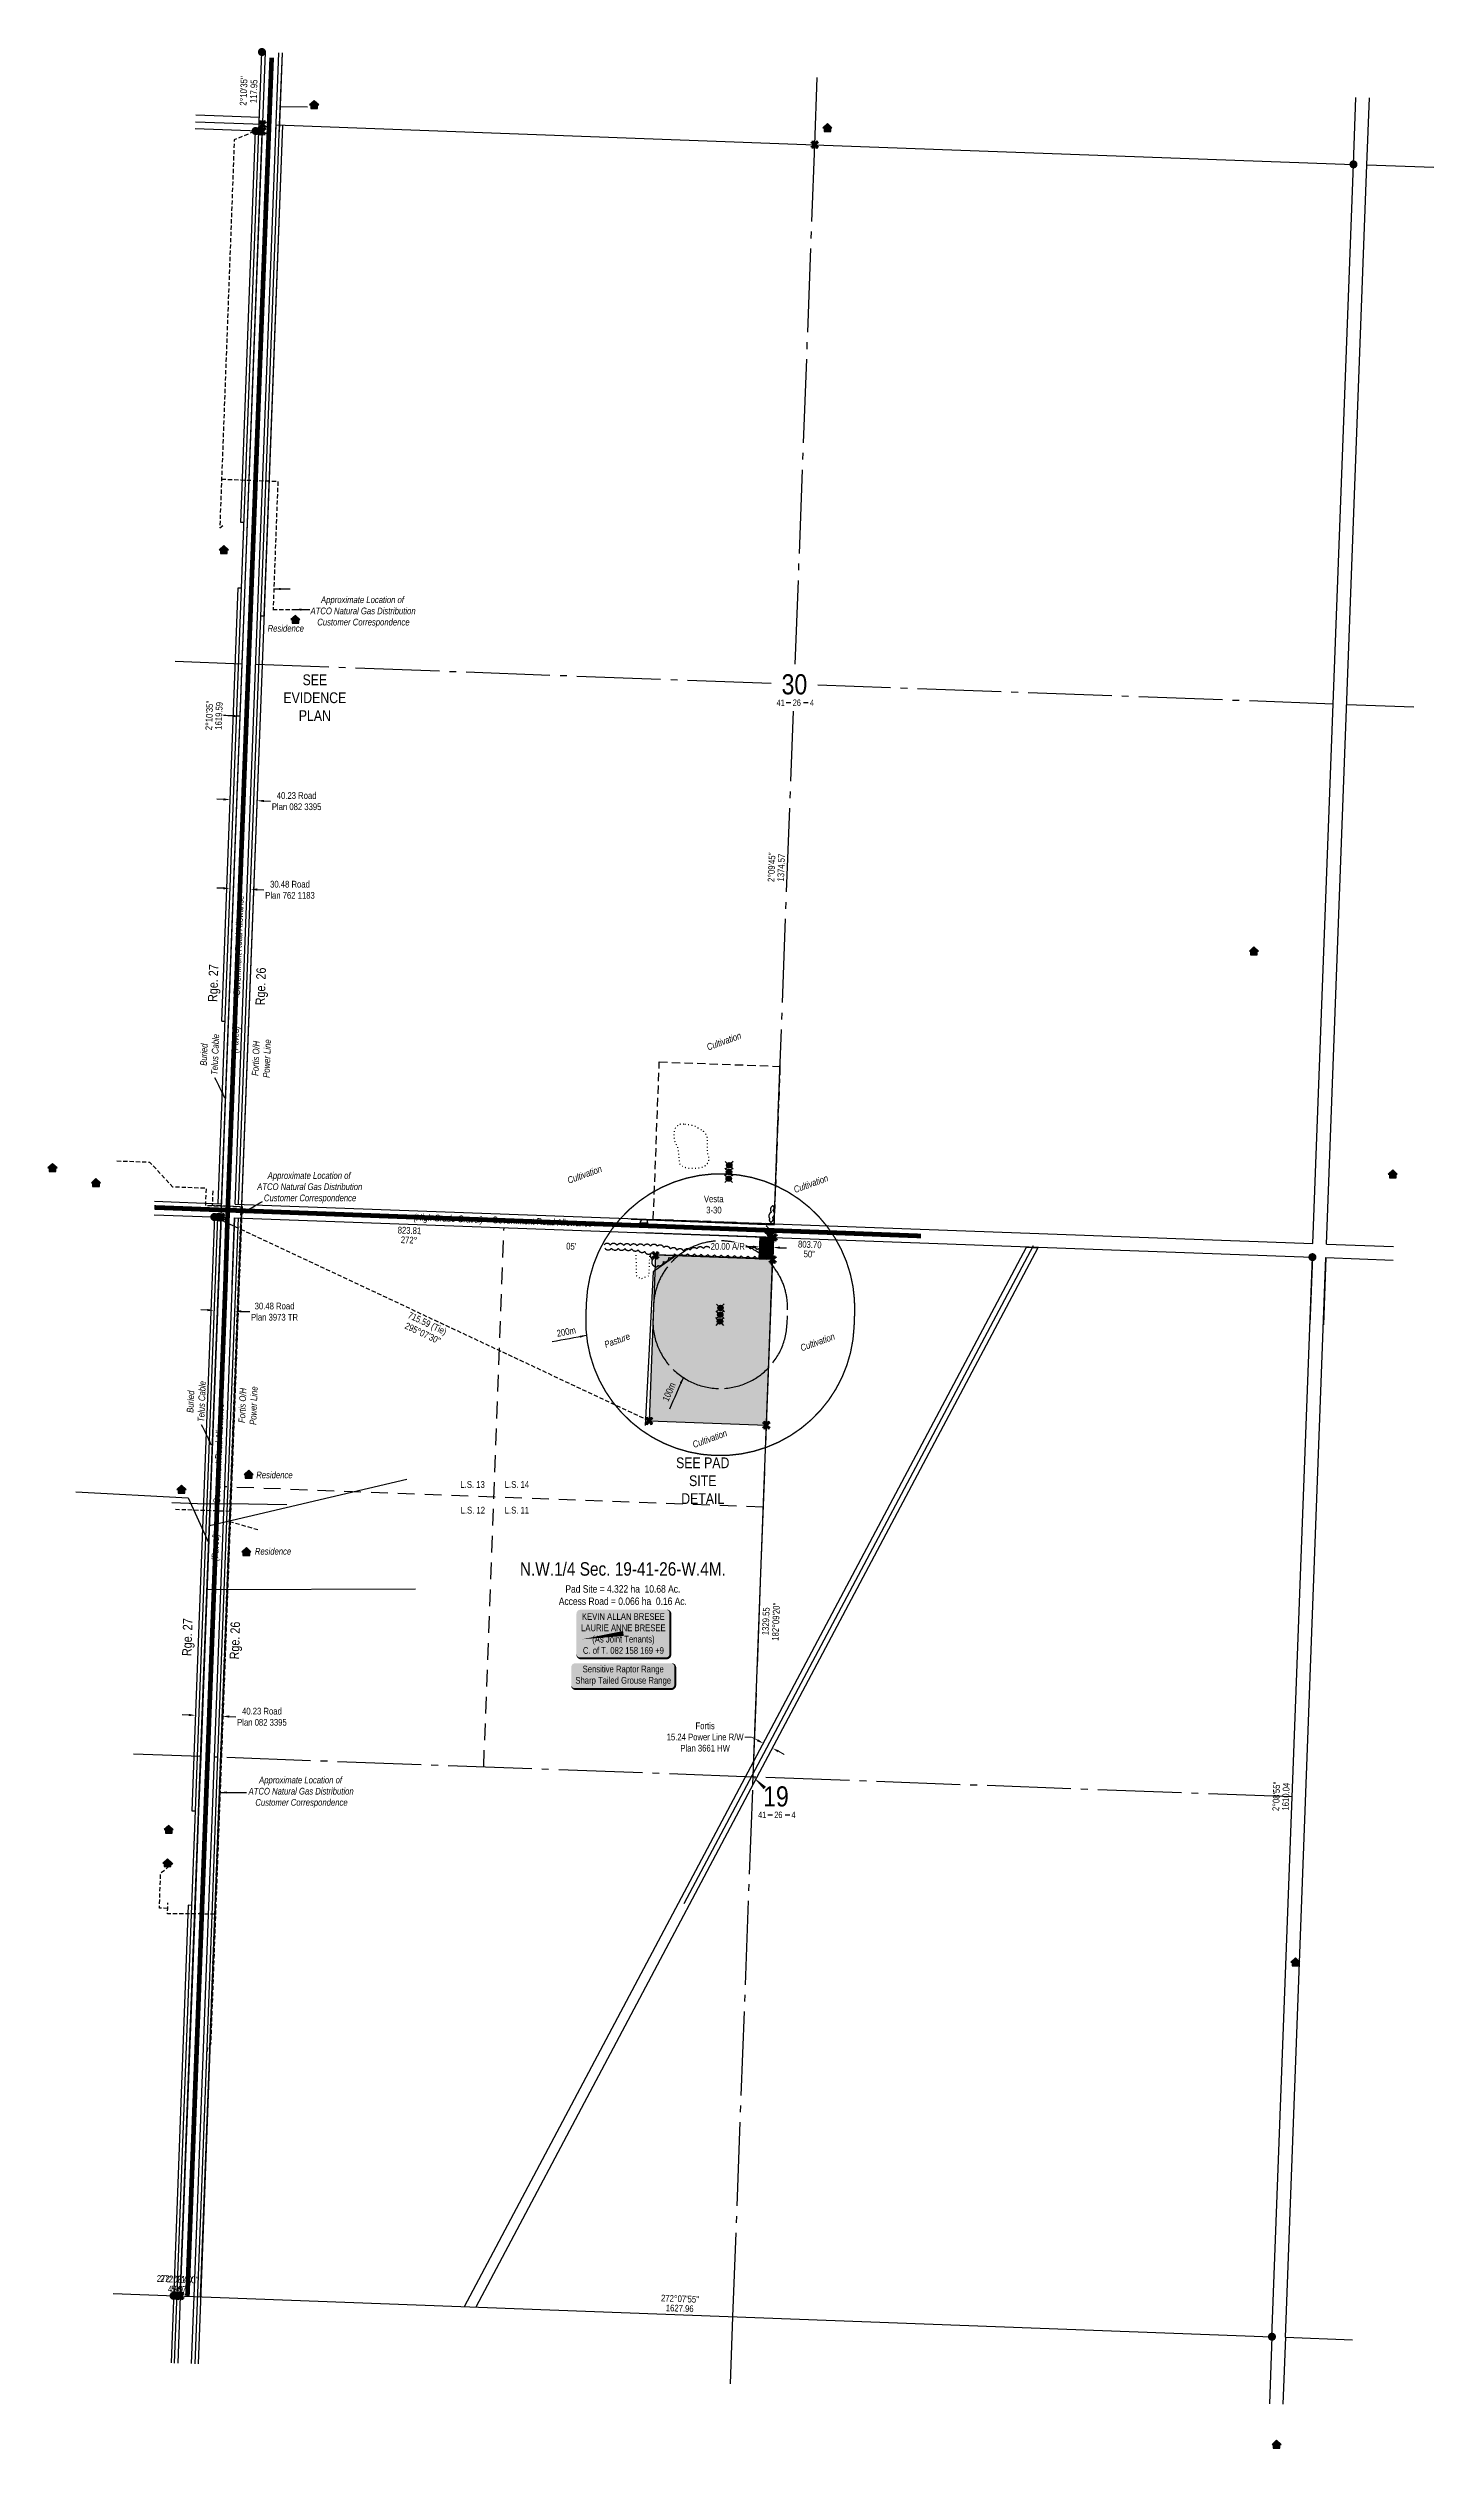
# Model space of a CAD drawing. Extents: x 313466 to 316532, y 5823964 to 5828818.
# Drawn here: x 313466 to 315531, y 5823964 to 5827540 of the extents above; entities that cross this region are included whole.
import ezdxf
from ezdxf.enums import TextEntityAlignment as Align

# ---------------------------------------------------------------- set-up
doc = ezdxf.new("R2010")
doc.units = 0
doc.header["$LTSCALE"] = 5
doc.header["$PDSIZE"] = 0.5
for name, pattern in [('0', [1, 1, 0]), ('DASHDOT2', [12.7, 6.35, -3.175, 0, -3.175]), ('foc-ACCESSROAD', [3.75, 2.5, -1.25]), ('foc-BUFFER', [16.75, 15, -1.75]), ('foc-LSD', [8, 5, -3]), ('foc-QUARTERLINE', [33, 25, -3, 2, -3]), ('foc-TIELINE', [1.875, 1.25, -0.625]), ('foc-TOPO', [1, 0.2, -0.8]), ('UG_PIPE', [1.875, 1.25, -0.625])]:
    doc.linetypes.add(name, pattern=pattern)
doc.layers.get('Defpoints').update_dxf_attribs({"color": 9})
for name, color, linetype in [('10', 1, 'Continuous'), ('9', 3, 'Continuous'), ('AS-FENCE', 48, 'foc-FENCE'), ('AS-OWNER', 7, 'Continuous'), ('AS-PIPE-UG', 44, 'UG_PIPE'), ('AS-PIPE-UG-T', 44, 'Continuous'), ('AS-POWER', 104, 'foc-POWER'), ('AS-POWER-T', 104, 'Continuous'), ('AS-RESIDENCE', 14, 'Continuous'), ('AS-ROADS', 254, 'Continuous'), ('AS-TELEPHONE', 224, 'foc-TEL'), ('AS-TELEPHONE-T', 224, 'Continuous'), ('AS-WILDLIFE', 131, 'DASHDOT2'), ('AUX-BUFFER', 7, 'foc-BUFFER'), ('C-SYMBOL', 7, 'Continuous'), ('C-WS', 13, 'foc-ACCESSROAD'), ('C-WS-S', 13, 'Continuous'), ('D-TXT', 6, 'Continuous'), ('F-RW', 190, 'Continuous'), ('L-AREAREQUIRED', 7, 'Continuous'), ('L-BD', 7, 'Continuous'), ('L-DETAIL-T', 3, 'Continuous'), ('L-MON', 1, 'Continuous'), ('L-QSEC', 8, 'foc-QUARTERLINE'), ('L-ROAD-T', 7, 'Continuous'), ('L-SEC', 7, 'Continuous'), ('L-SECLBL', 7, 'Continuous'), ('L-SECTION-LSD', 7, 'foc-LSD'), ('L-TIE', 7, 'foc-TIELINE'), ('L-TITLEDB', 4, 'Continuous'), ('L-TITLEDB-T', 4, 'Continuous'), ('P-PROPOSED', 10, 'Continuous'), ('P-PROPOSED-H', 21, 'Continuous'), ('P-TXT', 4, 'Continuous'), ('PATTERN_CLASS', 7, 'Continuous'), ('T-BUSH', 110, '0'), ('T-LOW-AREA', 48, 'foc-TOPO')]:
    doc.layers.add(name, color=color, linetype=linetype)
for name, color, linetype, lineweight in [('AS-GENERAL', 48, 'Continuous', 18), ('C-WS-T', 13, 'Continuous', 9), ('F-RW-T', 190, 'Continuous', 9), ('T-TEXT', 48, 'Continuous', 18)]:
    doc.layers.add(name, color=color, linetype=linetype, lineweight=lineweight)
doc.styles.add('100L', font='ARIALN.TTF', dxfattribs={"height": 11})
doc.styles.add('175L', font='ARIALN.TTF', dxfattribs={"height": 20})
doc.styles.add('80', font='ARIALN.TTF', dxfattribs={"height": 10})
doc.styles.add('80CG', font='ARIALN.TTF', dxfattribs={"height": 10})
doc.styles.add('80L', font='ARIALN.TTF', dxfattribs={"height": 10})
doc.styles.add('80LS', font='ARIALNI.TTF', dxfattribs={"height": 10})
doc.styles.add('foc-LtypeFont', font='ARIALN.TTF', dxfattribs={"height": 7.35})
doc.styles.add('SIMPLEX', font='ARIALN.TTF')
doc.linetypes.add('foc-FENCE', pattern='A,10,-1,["X",foc-LtypeFont,S=0.2,R=0,X=-0.625,Y=-0.75],-1.24', length=12.24)
doc.linetypes.add('foc-FENCE-NOLINE', pattern='A,0,-6,["X",foc-LtypeFont,S=0.2,R=0,X=-0.625,Y=-0.75],-6.24', length=12.24)
doc.linetypes.add('foc-POWER', pattern='A,6,-1,["P",foc-LtypeFont,S=0.2,R=0,X=-0.625,Y=-0.75],-1.24,4', length=12.24)
doc.linetypes.add('foc-POWER-NOLINE', pattern='A,0,-4,["P",foc-LtypeFont,S=0.2,R=0,X=-0.625,Y=-0.75],-8.24', length=12.24)
doc.linetypes.add('foc-TEL', pattern='A,2,-1,["T",foc-LtypeFont,S=0.2,R=0,X=-0.425,Y=-0.75],-1.24,8', length=12.24)
doc.linetypes.add('foc-TEL-NOLINE', pattern='A,0,-2,["T",foc-LtypeFont,S=0.2,R=0,X=-0.425,Y=-0.75],-10.24', length=12.24)
doc.dimstyles.new('CG2011', dxfattribs={"dimscale": 5, "dimtxt": 9, "dimasz": 2, "dimexe": 0.2, "dimexo": 0.0625, "dimgap": 0.5, "dimtad": 0, "dimtih": 1, "dimtoh": 1, "dimzin": 0, "dimdsep": 46, "dimtxsty": '80CG', "dimcen": 0.1, "dimse1": 1, "dimse2": 1, "dimclrd": 256, "dimclrt": 256, "dimaunit": 1, "dimadec": 4, "dimazin": 0, "dimtfac": 0.06, "dimtofl": 0, "dimtmove": 0, "dimatfit": 1, "dimfxl": 0.2, "dimtolj": 1, "dimtzin": 0, "dimlwd": -1, "dimarcsym": 0})
doc.dimstyles.new('Compass 5 000', dxfattribs={"dimscale": 5, "dimtxt": 9, "dimasz": 2, "dimexe": 0.2, "dimexo": 0.0625, "dimgap": 0.5, "dimtad": 0, "dimtih": 1, "dimtoh": 1, "dimzin": 0, "dimdsep": 46, "dimtxsty": '80CG', "dimcen": 0.1, "dimse1": 1, "dimse2": 1, "dimclrd": 256, "dimclrt": 256, "dimaunit": 1, "dimadec": 4, "dimazin": 0, "dimtfac": 0.06, "dimtofl": 0, "dimtmove": 0, "dimatfit": 1, "dimfxl": 0.2, "dimtolj": 1, "dimtzin": 0, "dimlwd": -1, "dimarcsym": 0})

msp = doc.modelspace()

# ---------------------------------------------------------------- texts
at = {"layer": 'AS-PIPE-UG-T', "char_height": 10, "attachment_point": 1, "style": '100L'}
for insert in [(313856.832, 5826722.803), (313777.348, 5825864.771), (313764.529, 5824963.984)]:
    msp.add_mtext_dynamic_manual_height_columns('\\pi15.825;{\\fArial Narrow|b0|i1|c0|p34;Approximate Location of\\P\\pi0.17724;ATCO Natural Gas Distribution\\P\\pi10.242;Customer Correspondence}', width=156.69146, gutter_width=55, heights=[0], dxfattribs=dict(at, insert=insert))
at = {"layer": 'AS-POWER-T', "char_height": 9.99893, "attachment_point": 1, "rotation": 87.823487, "style": '80L'}
for insert in [(313769.269, 5826005.889), (313749.372, 5825488.713)]:
    msp.add_mtext_dynamic_manual_height_columns('\\pi2.5562;{\\fArial Narrow|b0|i1|c0|p34;Fortis O/H\\P\\pi0.3293;Power Line}', width=57.1191, gutter_width=50, heights=[0], dxfattribs=dict(at, insert=insert))
at = {"layer": 'AS-RESIDENCE', "char_height": 9.99893, "attachment_point": 1, "style": '80L'}
for insert in [(313793.082, 5826680.15), (313776.174, 5825418.549), (313774.123, 5825304.79)]:
    msp.add_mtext_dynamic_manual_height_columns('{\\fArial Narrow|b0|i1|c0|p34;Residence}', width=53.94038, gutter_width=50, heights=[0], dxfattribs=dict(at, insert=insert))
at = {"layer": 'AS-TELEPHONE-T', "char_height": 9.99893, "attachment_point": 1, "rotation": 87.823487, "style": '80L'}
for insert in [(313691.883, 5826010.144), (313671.986, 5825492.968)]:
    msp.add_mtext_dynamic_manual_height_columns('\\pi13.478;{\\fArial Narrow|b0|i1|c0|p34;Buried\\P\\pi0.35886;Telus Cable}', width=60.12471, gutter_width=50, heights=[0], dxfattribs=dict(at, insert=insert))
at = {"layer": 'AUX-BUFFER', "char_height": 9.9989, "attachment_point": 1, "style": '80L'}
for s, insert, rotation in [('200m', (314223.01, 5825629.198), 10.751513), ('100m', (314380.848, 5825526.159), 66.442357)]:
    msp.add_mtext_dynamic_manual_height_columns(s, width=6.84691, gutter_width=45, heights=[0], dxfattribs=dict(at, insert=insert, rotation=rotation))
at = {"layer": 'C-SYMBOL', "color": 3, "style": '175L'}
msp.add_text('N.W.1/4 Sec. 19-41-26-W.4M.', height=20, dxfattribs=at).set_placement((314322.416, 5825257.49), align=Align.BOTTOM_CENTER)
at = {"layer": 'C-WS-T', "insert": (314390.65, 5825829.975), "char_height": 9.99893, "attachment_point": 1, "style": '80L'}
msp.add_mtext_dynamic_manual_height_columns('\\pi52.561;Vesta\\P\\pi55.978;3-30', width=133.8562, gutter_width=50, heights=[0], dxfattribs=at)
at = {"layer": 'D-TXT', "color": 3, "char_height": 13.9985, "attachment_point": 1, "rotation": 88.330659, "style": '80L'}
for s, width, insert in [('Rge. 27', 73.75526, (313704.067, 5826118.629)), ('Rge. 26', 63.86109, (313774.868, 5826113.731)), ('Rge. 27', 73.75526, (313665.558, 5825143.928)), ('Rge. 26', 63.86109, (313736.359, 5825139.03))]:
    msp.add_mtext_dynamic_manual_height_columns(s, width=width, gutter_width=47.5, heights=[0], dxfattribs=dict(at, insert=insert))
at = {"layer": 'L-AREAREQUIRED', "color": 5, "insert": (314322.416, 5825249.224), "char_height": 11, "width": 200.7834, "attachment_point": 2, "style": '100L'}
msp.add_mtext('Pad Site = 4.322 ha  10.68 Ac.\\PAccess Road = 0.066 ha  0.16 Ac.', dxfattribs=at)
at = {"layer": 'L-BD', "style": '80L'}
for s, height, rotation, p in [("2°10'35''", 9.9989, 87.8236, (313757.331, 5827475.98)), ('117.95', 9.9989, 87.8236, (313772.319, 5827475.411)), ("2°10'35''", 9.9989, 87.8235, (313706.145, 5826545.333)), ('1619.59', 9.9989, 87.8235, (313720.384, 5826544.792)), ("2°09'45''", 9.9989, 87.8376, (314543.985, 5826319.154)), ('1374.57', 9.9989, 87.8376, (314558.223, 5826318.616)), ('823.81', 9.9989, 357.9032, (314004.398, 5825777.927)), ('272°', 9.9989, 357.9032, (314003.876, 5825763.688)), ("05'", 9.9989, 357.8355, (314245.462, 5825754.345)), ('803.70', 9.9989, 357.8355, (314600.942, 5825757.024)), ("50''", 9.9989, 357.8355, (314600.404, 5825742.786)), ('715.59 (Tie)', 9.99893, 334.8748, (314030.586, 5825638.335)), ("295°07'30''", 9.99893, 334.8748, (314024.218, 5825624.756)), ('1329.55', 9.9989, 87.8438, (314535.39, 5825195.563)), ("182°09'20''", 9.99893, 87.8438, (314550.378, 5825194.999)), ("2°08'55''", 9.9989, 87.8519, (315296.091, 5824934.668)), ('1610.04', 9.9989, 87.8519, (315310.329, 5824934.134)), ("272°00'40''", 9.99893, 357.9886, (313656.305, 5824215.237)), ("272°21'40''", 9.99893, 357.6385, (313661.483, 5824215.04)), ('4.99', 9.9989, 357.9886, (313655.778, 5824200.248)), ('5.07', 9.9989, 357.6385, (313660.865, 5824200.054)), ("272°07'55''", 9.99893, 357.8683, (314407.665, 5824186.005)), ('1627.96', 9.9989, 357.8683, (314407.135, 5824171.766))]:
    msp.add_text(s, height=height, rotation=rotation, dxfattribs=at).set_placement(p, align=Align.MIDDLE)
at = {"layer": 'L-DETAIL-T', "char_height": 15.99828, "attachment_point": 5, "style": '80CG'}
for s, insert, width in [('SEE EVIDENCE PLAN', (313863.446, 5826571.779), 92.84307), ('SEE PAD SITE DETAIL', (314441.438, 5825404.99), 109.46338)]:
    msp.add_mtext(s, dxfattribs=dict(at, insert=insert, width=width))
at = {"layer": 'L-ROAD-T', "style": '80L'}
for rotation, p in [(87.823487, (313749.712, 5826202.406)), (357.903174, (314202.209, 5825791.054)), (87.823487, (313720.056, 5825445.404))]:
    msp.add_text('Government Road Allowance', height=9.99893, rotation=rotation, dxfattribs=at).set_placement(p, align=Align.MIDDLE_CENTER)
at = {"layer": 'T-TEXT', "style": '80LS'}
for s, height, rotation, p in [('(Paved)', 9.9989, 87.823487, (313744.806, 5826062.507)), ('Cultivation', 9.99893, 20, (314473.031, 5826059.882)), ('Cultivation', 9.99893, 20, (314265.38, 5825861.273)), ('Cultivation', 9.99893, 20, (314602.621, 5825847.52)), ('(High Grade Gravel)', 9.99893, 357.903174, (314062.306, 5825795.853)), ('Pasture', 9.9989, 20, (314313.916, 5825614.208)), ('Cultivation', 9.99893, 20, (314612.511, 5825611.564)), ('Cultivation', 9.99893, 20, (314451.854, 5825467.549)), ('(Paved)', 9.9989, 87.823487, (313715.15, 5825305.505))]:
    msp.add_text(s, height=height, rotation=rotation, dxfattribs=at).set_placement(p, align=Align.MIDDLE_CENTER)

# ---------------------------------------------------------------- blocks, each defined once
blk = doc.blocks.new('fdia')
at = {"color": 255, "const_width": 1}
blk.add_lwpolyline([(-0.5, 0, 1), (0.5, 0, 1)], format="xyb", close=True, dxfattribs=at)
blk = doc.blocks.new('Fdiaa')
blk.add_blockref('fdia', (0, 0))
blk = doc.blocks.new('fdib')
at = {"color": 1, "const_width": 1.6}
blk.add_lwpolyline([(-0.4, 0, 1), (0.4, 0, 1)], format="xyb", close=True, dxfattribs=at)
at = {"color": 1}
blk.add_circle((0, 0), 0.8, dxfattribs=at)
blk = doc.blocks.new('Fdibb')
blk.add_blockref('fdib', (0, 0))
blk = doc.blocks.new('fdicc')
for name in ['Fdibb', 'Fdiaa']:
    blk.add_blockref(name, (0, 0))
blk = doc.blocks.new('FDI')
blk.add_blockref('fdicc', (0, 0))
blk = doc.blocks.new('res_occ')
for points in [[(0.1, 0.89), (-1.26, -0.37), (1.46, -0.37)], [(-0.9, -1.43), (1.1, -1.43), (1.1, -0.37), (-0.9, -0.37)]]:
    blk.add_hatch(color=14).paths.add_polyline_path(points)
at = {"color": 14}
for points in [[(0.1, 0.89), (-1.26, -0.37), (1.46, -0.37)], [(-0.9, -1.43), (1.1, -1.43), (1.1, -0.37), (-0.9, -0.37)]]:
    blk.add_lwpolyline(points, close=True, dxfattribs=at)
blk = doc.blocks.new('L-SECLBL')
at = {"layer": '9', "color": 7}
for p, q in [((-5.1, -27.8), (-12.3, -27.8)), ((20.7, -27.8), (13.5, -27.8))]:
    blk.add_line(p, q, dxfattribs=at)
at = {"layer": '10', "color": 2, "style": 'SIMPLEX'}
blk.add_attdef('SEC', text='', height=30, dxfattribs=at).set_placement((0, 0), align=Align.MIDDLE)
at = {"layer": '10', "color": 5, "style": '80L'}
blk.add_attdef('TWP', text='', height=9.5, dxfattribs=at).set_placement((-14.4, -27.4), align=Align.MIDDLE_RIGHT)
blk.add_attdef('RGE', text='', height=9.5, dxfattribs=at).set_placement((3.6, -27.4), align=Align.MIDDLE_CENTER)
blk.add_attdef('MER', text='', height=9.5, dxfattribs=at).set_placement((23.2, -27.4), align=Align.MIDDLE_LEFT)
blk = doc.blocks.new('TEMP')
h = blk.add_hatch(color=255)
h.dxf.hatch_style = 1
h.paths.add_polyline_path([(0, 0.25), (-0.67, 1.15), (-0.67, 0.67), (-1.15, 0.67), (-0.25, 0), (-1.15, -0.67), (-0.67, -0.67), (-0.67, -1.15), (0, -0.25), (0.67, -1.15), (0.67, -0.67), (1.15, -0.67), (0.25, 0), (1.15, 0.67), (0.67, 0.67), (0.67, 1.15)])
h.paths.add_polyline_path([(0.57, 0.85), (0.57, 0.57), (0.85, 0.57), (0.08, 0), (0.85, -0.57), (0.57, -0.57), (0.57, -0.85), (0, -0.08), (-0.57, -0.85), (-0.57, -0.57), (-0.85, -0.57), (-0.08, 0), (-0.85, 0.57), (-0.57, 0.57), (-0.57, 0.85), (0, 0.08)], flags=16)
h = blk.add_hatch(color=1)
h.dxf.hatch_style = 1
h.paths.add_polyline_path([(0, 0.08), (-0.57, 0.85), (-0.57, 0.57), (-0.85, 0.57), (-0.08, 0), (-0.85, -0.57), (-0.57, -0.57), (-0.57, -0.85), (0, -0.08), (0.57, -0.85), (0.57, -0.57), (0.85, -0.57), (0.08, 0), (0.85, 0.57), (0.57, 0.57), (0.57, 0.85)])
at = {"color": 1}
for p, q in [((-0.08, 0), (0.08, 0)), ((0, 0.08), (0, -0.08))]:
    blk.add_line(p, q, dxfattribs=at)
at = {"color": 255, "flags": 128}
blk.add_lwpolyline([(-0.25, 0), (-1.15, 0.67), (-0.67, 0.67), (-0.67, 1.15), (0, 0.25), (0.67, 1.15), (0.67, 0.67), (1.15, 0.67), (0.25, 0), (1.15, -0.67), (0.67, -0.67), (0.67, -1.15), (0, -0.25), (-0.67, -1.15), (-0.67, -0.67), (-1.15, -0.67)], close=True, dxfattribs=at)
at = {"color": 1, "flags": 128}
blk.add_lwpolyline([(-0.08, 0), (-0.85, 0.57), (-0.57, 0.57), (-0.57, 0.85), (0, 0.08), (0.57, 0.85), (0.57, 0.57), (0.85, 0.57), (0.08, 0), (0.85, -0.57), (0.57, -0.57), (0.57, -0.85), (0, -0.08), (-0.57, -0.85), (-0.57, -0.57), (-0.85, -0.57)], close=True, dxfattribs=at)
blk = doc.blocks.new('*D468')
at = {"layer": 'Defpoints', "color": 0, "transparency": 16777216}
for p in [(313737.8, 5826433.1), (313778, 5826431.5), (313777.5, 5826418.3)]:
    blk.add_point(p, dxfattribs=at)
at = {"layer": 'L-TITLEDB-T', "transparency": 16777216}
for p, q in [((313727.3, 5826420.2), (313717.3, 5826420.6)), ((313787.5, 5826418), (313797.5, 5826417.6))]:
    blk.add_line(p, q, dxfattribs=at)
for points in [[(313727.4, 5826421.9), (313727.3, 5826418.6), (313737.3, 5826419.9)], [(313787.6, 5826419.6), (313787.5, 5826416.3), (313777.5, 5826418.3)]]:
    blk.add_solid(points, dxfattribs=at)
at = {"layer": 'L-TITLEDB-T', "transparency": 16777216, "insert": (313836.3, 5826417.6), "char_height": 10, "attachment_point": 5, "style": '80CG'}
blk.add_mtext('\\A1;40.23 Road\\PPlan 082 3395', dxfattribs=at)
blk = doc.blocks.new('*D469')
at = {"layer": 'Defpoints', "color": 0, "transparency": 16777216}
for p in [(313737.4, 5826293.6), (313767.9, 5826292.5), (313767.6, 5826286.3)]:
    blk.add_point(p, dxfattribs=at)
at = {"layer": 'L-TITLEDB-T', "transparency": 16777216}
for p, q in [((313727.2, 5826287.8), (313717.2, 5826288.2)), ((313777.6, 5826285.9), (313787.6, 5826285.5))]:
    blk.add_line(p, q, dxfattribs=at)
for points in [[(313727.2, 5826289.5), (313727.1, 5826286.2), (313737.2, 5826287.4)], [(313777.7, 5826287.6), (313777.6, 5826284.2), (313767.6, 5826286.3)]]:
    blk.add_solid(points, dxfattribs=at)
at = {"layer": 'L-TITLEDB-T', "transparency": 16777216, "insert": (313826.4, 5826285.5), "char_height": 10, "attachment_point": 5, "style": '80CG'}
blk.add_mtext('\\A1;30.48 Road\\PPlan 762 1183', dxfattribs=at)
blk = doc.blocks.new('*D505')
at = {"layer": 'Defpoints', "color": 0, "transparency": 16777216}
for p in [(313713.5, 5825664.6), (313743.8, 5825657.7), (313744, 5825663.5)]:
    blk.add_point(p, dxfattribs=at)
at = {"layer": 'L-TITLEDB-T', "transparency": 16777216}
for p, q in [((313703.3, 5825659.3), (313693.3, 5825659.6)), ((313753.7, 5825657.3), (313766.4, 5825656.9))]:
    blk.add_line(p, q, dxfattribs=at)
for points in [[(313703.4, 5825660.9), (313703.2, 5825657.6), (313713.3, 5825658.9)], [(313753.8, 5825659), (313753.7, 5825655.7), (313743.8, 5825657.7)]]:
    blk.add_solid(points, dxfattribs=at)
at = {"layer": 'L-TITLEDB-T', "transparency": 16777216, "insert": (313803.4, 5825656.9), "char_height": 10, "attachment_point": 5, "style": '80CG'}
blk.add_mtext('\\A1;30.48 Road\\PPlan 3973 TR', dxfattribs=at)
blk = doc.blocks.new('WC')
at = {"layer": 'L-MON'}
h = blk.add_hatch(color=255, dxfattribs=at)
h.dxf.hatch_style = 1
edge = h.paths.add_edge_path()
edge.add_arc((0, 0), 0.9, 0, 360)
at = {"layer": 'L-MON', "color": 240, "flags": 128}
for points in [[(-0.62, 0.5), (-1.23, 1.12)], [(0.52, 0.61), (1.13, 1.21)], [(-1.18, -1.18), (-0.56, -0.57)], [(1.16, -1.18), (0.56, -0.57)]]:
    blk.add_lwpolyline(points, dxfattribs=at)
at = {"layer": 'L-MON', "color": 240}
for radius in [0.8, 0.373]:
    blk.add_circle((0, 0), radius, dxfattribs=at)
blk = doc.blocks.new('*D510')
at = {"layer": 'Defpoints', "color": 0, "transparency": 16777216}
for p in [(314531.8, 5825013.6), (314533.9, 5825017.7), (314547.4, 5825010.5)]:
    blk.add_point(p, dxfattribs=at)
at = {"layer": 'F-RW-T', "transparency": 16777216}
for p, q in [((314514.1, 5825023), (314504.1, 5825023)), ((314522.9, 5825018.3), (314514.1, 5825023)), ((314554.1, 5825001.8), (314562.9, 5824997.1))]:
    blk.add_line(p, q, dxfattribs=at)
for points in [[(314523.7, 5825019.8), (314522.2, 5825016.8), (314531.8, 5825013.6)], [(314554.8, 5825003.3), (314553.3, 5825000.3), (314545.2, 5825006.5)]]:
    blk.add_solid(points, dxfattribs=at)
at = {"layer": 'F-RW-T', "transparency": 16777216, "insert": (314445, 5825023), "char_height": 10, "attachment_point": 5, "style": '80CG'}
blk.add_mtext('\\A1;Fortis\\P15.24 Power Line R/W\\PPlan 3661 HW', dxfattribs=at)
blk = doc.blocks.new('*U504')
h = blk.add_hatch(color=255)
edge = h.paths.add_edge_path()
edge.add_line((-71.5, -20), (71.5, -20))
edge.add_arc((71.5, -14), 6, 270, 360)
edge.add_line((77.5, -14), (77.5, 12.5))
edge.add_arc((71.5, 12.5), 6, 0, 90)
edge.add_line((71.5, 18.5), (-71.5, 18.5))
edge.add_arc((-71.5, 12.5), 6, 90, 180)
edge.add_line((-77.5, 12.5), (-77.5, -14))
edge.add_arc((-71.5, -14), 6, 180, 270)
at = {"color": 131, "linetype": 'Continuous', "flags": 128}
blk.add_lwpolyline([(-71.5, -20, 3, 3, 0), (71.5, -20, 3, 3, 0.414214), (77.5, -14, 3, 3, 0), (77.5, 12.5, 3, 0, 0.414214), (71.5, 18.5, 0, 0, 0), (-71.5, 18.5, 0, 0, 0.414214), (-77.5, 12.5, 0, 0, 0), (-77.5, -14, 0, 3, 0.414214)], format="xyseb", close=True, dxfattribs=at)
at = {"color": 131, "style": '80'}
blk.add_attdef('ENTER_TEXT_001', (-36, -5), '', height=10, dxfattribs=at)
blk = doc.blocks.new('*U511')
h = blk.add_hatch(color=59)
edge = h.paths.add_edge_path()
edge.add_line((-64, -37), (64, -37))
edge.add_arc((64, -31), 6, 270, 360)
edge.add_line((70, -31), (70, 29.5))
edge.add_arc((64, 29.5), 6, 0, 90)
edge.add_line((64, 35.5), (-64, 35.5))
edge.add_arc((-64, 29.5), 6, 90, 180)
edge.add_line((-70, 29.5), (-70, -31))
edge.add_arc((-64, -31), 6, 180, 270)
at = {"color": 1, "flags": 128}
blk.add_lwpolyline([(-64, -37, 3, 3, 0), (64, -37, 3, 3, 0.414214), (70, -31, 3, 3, 0), (70, 29.5, 3, 0, 0.414214), (64, 35.5, 0, 0, 0), (-64, 35.5, 0, 0, 0.414214), (-70, 29.5, 0, 0, 0), (-70, -31, 0, 3, 0.414214)], format="xyseb", close=True, dxfattribs=at)
blk.add_lwpolyline([(-61.5, -8.6, 0, 7.5, 0), (0, 0, 0, 0, 0)], format="xyseb", dxfattribs=at)
at = {"color": 1, "style": '80'}
blk.add_attdef('ENTER_TEXT_001', (-36, -5), '', height=10, dxfattribs=at)
blk = doc.blocks.new('*D512')
at = {"layer": 'Defpoints', "color": 0, "transparency": 16777216}
for p in [(313686.1, 5825068.7), (313725.8, 5825053.9), (313726.3, 5825067.1)]:
    blk.add_point(p, dxfattribs=at)
at = {"layer": 'L-TITLEDB-T', "transparency": 16777216}
for p, q in [((313675.6, 5825055.8), (313665.6, 5825056.2)), ((313735.8, 5825053.6), (313745.8, 5825053.2))]:
    blk.add_line(p, q, dxfattribs=at)
for points in [[(313675.7, 5825057.5), (313675.6, 5825054.2), (313685.6, 5825055.5)], [(313735.9, 5825055.2), (313735.7, 5825051.9), (313725.8, 5825053.9)]]:
    blk.add_solid(points, dxfattribs=at)
at = {"layer": 'L-TITLEDB-T', "transparency": 16777216, "insert": (313784.6, 5825053.2), "char_height": 10, "attachment_point": 5, "style": '80CG'}
blk.add_mtext('\\A1;40.23 Road\\PPlan 082 3395', dxfattribs=at)
blk = doc.blocks.new('WC2')
at = {"layer": 'L-MON'}
h = blk.add_hatch(color=255, dxfattribs=at)
h.dxf.hatch_style = 1
edge = h.paths.add_edge_path()
edge.add_arc((0, 0), 0.9, 0, 360)
at = {"layer": 'L-MON', "color": 14, "flags": 128}
for points in [[(-0.62, 0.5), (-1.23, 1.12)], [(0.52, 0.61), (1.13, 1.21)], [(-1.18, -1.18), (-0.56, -0.57)], [(1.16, -1.18), (0.56, -0.57)]]:
    blk.add_lwpolyline(points, dxfattribs=at)
at = {"layer": 'L-MON', "color": 14}
for radius in [0.8, 0.373]:
    blk.add_circle((0, 0), radius, dxfattribs=at)
blk = doc.blocks.new('*D515')
at = {"layer": 'Defpoints', "color": 0, "transparency": 16777216}
for p in [(314526.4, 5825753.3), (314526.6, 5825758), (314546.5, 5825757.3)]:
    blk.add_point(p, dxfattribs=at)
at = {"layer": 'P-TXT', "transparency": 16777216}
for p, q in [((314516.4, 5825753.7), (314506.4, 5825754.1)), ((314556.4, 5825752.2), (314566.3, 5825751.8))]:
    blk.add_line(p, q, dxfattribs=at)
for points in [[(314516.4, 5825755.4), (314516.3, 5825752.1), (314526.4, 5825753.3)], [(314556.4, 5825753.9), (314556.3, 5825750.6), (314546.4, 5825752.6)]]:
    blk.add_solid(points, dxfattribs=at)
at = {"layer": 'P-TXT', "transparency": 16777216, "insert": (314478.7, 5825754.1), "char_height": 10, "attachment_point": 5, "style": '80CG', "bg_fill": 3, "box_fill_scale": 1.1, "bg_fill_color": 256, "bg_fill_true_color": 13158600, "bg_fill_transparency": 0}
blk.add_mtext('\\A1;20.00 A/R', dxfattribs=at)

# ---------------------------------------------------------------- dimensions: what is measured, and where the dimension line sits
at = {"layer": 'F-RW-T', "color": 3}
dim = msp.add_aligned_dim(p1=(314547.39, 5825010.541), p2=(314533.927, 5825017.684), distance=4.597, text='Fortis\\P15.24 Power Line R/W\\PPlan 3661 HW', dimstyle='Compass 5 000', dxfattribs=at)
dim.commit()
dim.dimension.update_dxf_attribs({"geometry": '*D510', "text_midpoint": (314444.964, 5825022.998)})
at = {"layer": 'L-TITLEDB-T'}
for p1, p2, distance, text, picture, middle in [((313737.83, 5826433.063), (313778.034, 5826431.535), -13.206, '40.23 Road\\PPlan 082 3395', '*D468', (313836.286, 5826417.578)), ((313737.413, 5826293.609), (313767.865, 5826292.451), -6.177, '30.48 Road\\PPlan 762 1183', '*D469', (313826.35, 5826285.519)), ((313686.109, 5825068.661), (313726.312, 5825067.133), -13.206, '40.23 Road\\PPlan 082 3395', '*D512', (313784.565, 5825053.177))]:
    dim = msp.add_aligned_dim(p1=p1, p2=p2, distance=distance, text=text, dimstyle='Compass 5 000', dxfattribs=at)
    dim.commit()
    dim.dimension.update_dxf_attribs({"geometry": picture, "text_midpoint": middle})
dim = msp.add_linear_dim(base=(313743.754, 5825657.726), p1=(313713.521, 5825664.624), p2=(313743.973, 5825663.467), angle=357.823487, text='30.48 Road\\PPlan 3973 TR', dimstyle='Compass 5 000', dxfattribs=at)
dim.commit()
dim.dimension.update_dxf_attribs({"geometry": '*D505', "text_midpoint": (313803.361, 5825656.867), "dimtype": 161})

# ---------------------------------------------------------------- hatches: boundary and pattern name
at = {"layer": 'AS-ROADS'}
h = msp.add_hatch(color=256, dxfattribs=at)
h.dxf.hatch_style = 1
h.paths.add_polyline_path([(314539.224, 5825766.656), (314538.036, 5825771.543), (314534.089, 5825774.801), (314546.86, 5825777.86), (314544.495, 5825770.093), (314545.225, 5825765.716)])
at = {"layer": 'P-PROPOSED-H'}
h = msp.add_hatch(color=256, dxfattribs=at)
h.dxf.hatch_style = 1
h.paths.add_polyline_path([(314546.921, 5825767.548), (314545.676, 5825734.575), (314525.695, 5825735.307), (314526.937, 5825768.28)])
h = msp.add_hatch(color=256, dxfattribs=at)
h.dxf.hatch_style = 1
h.paths.add_polyline_path([(314370.816, 5825740.978), (314361.524, 5825494.179), (314536.388, 5825487.777), (314545.676, 5825734.575)])

# ---------------------------------------------------------------- linework, layer by layer
at = {"layer": 'AS-FENCE', "flags": 128}
for points in [[(314547.64, 5825786.452), (314555.797, 5826003.662), (314556.669, 5826030.647)], [(314334.799, 5825794.973), (314547.64, 5825786.452)], [(314534.608, 5825735.593), (314535.663, 5825767.753), (314354.011, 5825774.278)], [(314401.136, 5825740.34), (314367.332, 5825716.385), (314355.868, 5825487.28)], [(314545.704, 5825735.221), (314373.106, 5825741.36)]]:
    msp.add_lwpolyline(points, dxfattribs=at)
at = {"layer": 'AS-FENCE', "linetype": 'foc-FENCE-NOLINE', "flags": 128}
msp.add_lwpolyline([(314516.207, 5824951.774), (314546.921, 5825767.546)], dxfattribs=at)
at = {"layer": 'AS-GENERAL', "const_width": 2, "flags": 128}
msp.add_lwpolyline([(314535.941, 5825784.826), (314549.752, 5825770.852)], dxfattribs=at)
at = {"layer": 'AS-PIPE-UG', "flags": 128}
for points in [[(313772.579, 5827415.394), (313743.375, 5827403.067), (313724.449, 5826897.445), (313721.741, 5826825.11), (313728.312, 5826829.506)], [(313724.449, 5826897.445), (313753.108, 5826896.369), (313808.304, 5826894.298), (313801.141, 5826703.34), (313801.103, 5826702.34)], [(313801.141, 5826703.34), (313833.364, 5826703.15)], [(313706.738, 5824554.488), (313714.401, 5824759.208), (313723.087, 5824991.217), (313736.309, 5825344.371), (313736.866, 5825359.249), (313752.088, 5825765.801), (313753.846, 5825812.748), (313717.425, 5825814.11), (313700.844, 5825814.73), (313701.816, 5825840.731), (313651.814, 5825842.601), (313617.78, 5825879.28), (313567.778, 5825881.15)], [(313711.272, 5825836.864), (313710.67, 5825820.778), (313710.467, 5825815.372), (313717.462, 5825815.11), (313754.908, 5825813.71), (313754.103, 5825792.205), (313753.113, 5825765.762), (313708.167, 5824565.179), (313703.386, 5824560.399), (313703.17, 5824554.624)], [(313736.866, 5825359.249), (313653.461, 5825362.075)], [(313736.309, 5825344.371), (313780.48, 5825331.599)], [(313644.254, 5824767.742), (313631.754, 5824768.21), (313633.705, 5824820.332), (313651.738, 5824834.955)], [(313714.401, 5824759.208), (313643.951, 5824759.642), (313644.254, 5824767.742), (313644.557, 5824775.843)]]:
    msp.add_lwpolyline(points, dxfattribs=at)
at = {"layer": 'AS-POWER', "linetype": 'foc-POWER-NOLINE', "flags": 128}
for points in [[(313810.909, 5827425.023), (313815.005, 5827532.802)], [(313693.143, 5824188.825), (313723.499, 5824992.709), (313750.104, 5825696.663), (313785.225, 5826620.766), (313815.785, 5827424.837)]]:
    msp.add_lwpolyline(points, dxfattribs=at)
at = {"layer": 'AS-POWER', "flags": 128}
for points in [[(313811.965, 5827452.817), (313852.644, 5827452.279)], [(314413.735, 5824774.912), (314515.55, 5824966.792), (314934.171, 5825755.716)], [(313650.157, 5825372.639), (313701.364, 5825370.356), (313736.01, 5825371.117), (313821.482, 5825369.786)]]:
    msp.add_lwpolyline(points, dxfattribs=at)
at = {"layer": 'AS-ROADS', "const_width": 6.999, "flags": 128}
for points in [[(313730.191, 5825697.392), (313733.621, 5825808.118), (313799.089, 5827525.547)], [(314766.558, 5825769.685), (313624.238, 5825812.188)], [(313730.191, 5825697.392), (313673.574, 5824190.259)]]:
    msp.add_lwpolyline(points, dxfattribs=at)
at = {"layer": 'AS-ROADS', "flags": 128}
for points in [[(314350.851, 5825794.318), (314357.918, 5825793.921), (314359.094, 5825788.725), (314347.498, 5825788.916)], [(314539.224, 5825766.656), (314538.036, 5825771.543), (314534.089, 5825774.801), (314546.86, 5825777.86), (314544.495, 5825770.093), (314545.225, 5825765.716)]]:
    msp.add_lwpolyline(points, close=True, dxfattribs=at)
at = {"layer": 'AS-TELEPHONE', "linetype": 'foc-TEL-NOLINE', "flags": 128}
msp.add_lwpolyline([(313662.987, 5824189.959), (313719.951, 5825697.767), (313723.748, 5825797.684), (313755.072, 5826621.869), (313785.633, 5827425.983)], dxfattribs=at)
at = {"layer": 'AS-TELEPHONE', "flags": 128}
for points in [[(313706.354, 5825338.406), (314000.67, 5825407.395)], [(313507.268, 5825388.32), (313674.47, 5825379.515), (313705.35, 5825311.805)], [(313702.743, 5825242.772), (314013.29, 5825244.011)]]:
    msp.add_lwpolyline(points, dxfattribs=at)
at = {"layer": 'AUX-BUFFER', "color": 251, "linetype": 'foc-BUFFER', "const_width": 2, "flags": 128}
msp.add_lwpolyline([(314666.998, 5825634.856), (314667.752, 5825654.84, 0.41421356), (314475.456, 5825862.216, 0.41421356), (314268.08, 5825669.92), (314267.326, 5825649.937, 0.41421356), (314459.622, 5825442.56, 0.41421356)], format="xyb", close=True, dxfattribs=at)
at = {"layer": 'AUX-BUFFER', "color": 251, "linetype": 'foc-BUFFER', "flags": 128}
msp.add_lwpolyline([(314367.244, 5825646.167, 1), (314567.08, 5825638.626), (314567.834, 5825658.61, 1), (314367.998, 5825666.15)], format="xyb", close=True, dxfattribs=at)
at = {"layer": 'C-WS'}
msp.add_lwpolyline([(314556.546, 5826022.454), (314547.68, 5825787.646), (314367.82, 5825794.231), (314376.686, 5826029.039)], close=True, dxfattribs=at)
at = {"layer": 'F-RW', "flags": 128}
msp.add_lwpolyline([(314086.359, 5824174.2), (314504.75, 5824962.697), (314923.984, 5825752.775), (314940.902, 5825752.145), (314521.668, 5824962.065), (314103.276, 5824173.571)], dxfattribs=at)
at = {"layer": 'L-BD', "flags": 128}
msp.add_lwpolyline([(314516.646, 5824963.429, 0, 4.999, 0), (314533.907, 5824947.173, 0, 0, 0)], format="xyseb", dxfattribs=at)
for points in [[(315289.65, 5824129.412), (315285.902, 5824029.487)], [(315309.754, 5824128.658), (315306.006, 5824028.739)], [(315309.754, 5824128.664), (315409.674, 5824124.945)]]:
    msp.add_lwpolyline(points, dxfattribs=at)
at = {"layer": 'L-QSEC'}
for p, q in [((314579.174, 5826621.741), (314608.405, 5827395.893)), ((314547.68, 5825787.646), (314576.534, 5826551.799)), ((314516.646, 5824963.429), (314546.921, 5825767.546))]:
    msp.add_line(p, q, dxfattribs=at)
at = {"layer": 'L-QSEC', "flags": 128}
for points in [[(314608.405, 5827395.893), (314612.178, 5827495.801)], [(313755.072, 5826621.869), (313655.149, 5826625.525)], [(314543.61, 5826593.022), (313775.173, 5826621.134)], [(315380.912, 5826562.39), (314612.84, 5826590.489)], [(315401.016, 5826561.647), (315500.938, 5826557.999)], [(314543.149, 5825667.628), (314546.921, 5825767.546)], [(313693.342, 5824993.823), (313593.421, 5824997.511)], [(314516.646, 5824963.429), (313713.447, 5824993.08)], [(314486.371, 5824159.311), (314516.646, 5824963.429)], [(315319.822, 5824933.777), (314516.646, 5824963.429)], [(314482.609, 5824059.39), (314486.369, 5824159.267)]]:
    msp.add_lwpolyline(points, dxfattribs=at)
at = {"layer": 'L-SEC', "flags": 128}
for points in [[(313785.247, 5827415.906), (313789.726, 5827533.763)], [(313805.35, 5827415.142), (313809.829, 5827532.999)], [(315411.076, 5827366.537), (315414.823, 5827466.437)], [(315431.18, 5827365.783), (315434.928, 5827465.702)], [(313785.633, 5827425.983), (313685.71, 5827429.638)], [(313724.512, 5825817.785), (313785.251, 5827415.932)], [(313744.613, 5825817.049), (313805.733, 5827425.219)], [(313805.734, 5827425.248), (314608.405, 5827395.893)], [(314608.405, 5827395.893), (315411.076, 5827366.537)], [(315350.747, 5825758.244), (315411.076, 5827366.537)], [(315370.851, 5825757.511), (315431.18, 5827365.783)], [(315431.18, 5827365.783), (315531.103, 5827362.147)], [(313623.826, 5825801.343), (313723.748, 5825797.684)], [(313624.59, 5825821.443), (313724.512, 5825817.785)], [(313719.951, 5825697.767), (313723.748, 5825797.684)], [(313740.052, 5825697.031), (313743.85, 5825796.949)], [(313743.85, 5825796.949), (314546.921, 5825767.546)], [(313744.613, 5825817.049), (315350.729, 5825758.244)], [(314546.921, 5825767.546), (315349.993, 5825738.143)], [(315350.729, 5825758.247), (315350.747, 5825758.247)], [(315370.851, 5825757.511), (315470.756, 5825753.853)], [(315289.65, 5824129.412), (315349.993, 5825738.143)], [(315309.754, 5824128.658), (315370.097, 5825737.389)], [(315349.993, 5825738.143), (315346.244, 5825638.206)], [(315370.097, 5825737.407), (315366.348, 5825637.452)], [(315370.097, 5825737.389), (315370.097, 5825737.407)], [(315370.097, 5825737.407), (315470.02, 5825733.748)], [(313563.067, 5824193.678), (315289.65, 5824129.412)], [(313662.988, 5824189.963), (313659.215, 5824090.052)], [(313683.091, 5824189.204), (313679.318, 5824089.293)]]:
    msp.add_lwpolyline(points, dxfattribs=at)
at = {"layer": 'L-SECTION-LSD', "flags": 128}
for points in [[(314115.046, 5824978.255), (314145.385, 5825782.247)], [(314531.784, 5825365.487), (313728.654, 5825395.814)]]:
    msp.add_lwpolyline(points, dxfattribs=at)
at = {"layer": 'L-TIE'}
msp.add_line((314361.524, 5825494.179), (313713.715, 5825797.982), dxfattribs=at)
at = {"layer": 'L-TIE', "flags": 128}
msp.add_lwpolyline([(313785.251, 5827415.932), (313785.633, 5827425.983)], dxfattribs=at)
at = {"layer": 'L-TITLEDB'}
for p, q in [((313685.108, 5824913.022), (313679.788, 5824772.139)), ((313690.284, 5824912.827), (313684.964, 5824771.943)), ((313710.387, 5824912.068), (313705.067, 5824771.184)), ((313715.563, 5824911.872), (313710.243, 5824770.989)), ((313720.439, 5824911.688), (313715.119, 5824770.805)), ((313674.912, 5824772.323), (313649.163, 5824090.415)), ((313679.788, 5824772.139), (313654.039, 5824090.234)), ((313684.964, 5824771.943), (313662.988, 5824189.963)), ((313679.788, 5824772.139), (313674.912, 5824772.323)), ((313705.067, 5824771.184), (313683.091, 5824189.204)), ((313710.243, 5824770.989), (313684.494, 5824089.1)), ((313715.119, 5824770.805), (313689.37, 5824088.918))]:
    msp.add_line(p, q, dxfattribs=at)
at = {"layer": 'L-TITLEDB', "flags": 128}
for points in [[(313780.071, 5827416.103), (313784.55, 5827533.959)], [(313810.526, 5827414.946), (313815.005, 5827532.802)], [(313780.836, 5827436.224), (313686.078, 5827439.69)], [(313780.072, 5827416.121), (313685.342, 5827419.585)], [(313719.336, 5825817.974), (313780.075, 5827416.129)], [(313749.789, 5825816.859), (313810.909, 5827425.023)], [(313753.028, 5826832.942), (313775.199, 5827416.314)], [(313787.992, 5826693.549), (313815.785, 5827424.837)], [(313757.904, 5826832.757), (313753.028, 5826832.942)], [(313724.788, 5826089.895), (313749.328, 5826735.593)], [(313749.328, 5826735.593), (313754.204, 5826735.408)], [(313783.116, 5826693.734), (313787.992, 5826693.549)], [(313754.666, 5825816.681), (313785.225, 5826620.766)], [(313724.773, 5826089.896), (313729.582, 5826089.863)]]:
    msp.add_lwpolyline(points, dxfattribs=at)
at = {"layer": 'L-TITLEDB'}
for points in [[(313713.686, 5825797.975), (313700.064, 5825438.403), (313683.289, 5824994.15), (313680.232, 5824913.207)], [(313718.562, 5825797.79), (313704.94, 5825438.219), (313688.165, 5824993.966), (313685.108, 5824913.022)], [(313723.738, 5825797.594), (313710.116, 5825438.023), (313693.34, 5824993.77), (313690.284, 5824912.827)], [(313743.841, 5825796.833), (313730.219, 5825437.261), (313713.444, 5824993.011), (313710.387, 5824912.068)], [(313749.017, 5825796.637), (313735.395, 5825437.065), (313718.62, 5824992.816), (313715.563, 5824911.872)], [(313753.893, 5825796.452), (313740.271, 5825436.88), (313723.496, 5824992.632), (313720.439, 5824911.688)]]:
    msp.add_lwpolyline(points, dxfattribs=at)
at = {"layer": 'P-PROPOSED', "flags": 128}
for points in [[(314546.921, 5825767.548), (314545.676, 5825734.575), (314525.695, 5825735.307), (314526.937, 5825768.28)], [(314370.816, 5825740.978), (314361.524, 5825494.179), (314536.388, 5825487.777), (314545.676, 5825734.575)]]:
    msp.add_lwpolyline(points, close=True, dxfattribs=at)
msp.add_lwpolyline([(314358.442, 5825494.204), (314358.866, 5825494.17)], dxfattribs=at)
at = {"layer": 'PATTERN_CLASS', "color": 3}
for p, q in [((313680.232, 5824913.207), (313685.108, 5824913.022)), ((313652.936, 5824190.343), (313662.987, 5824189.958))]:
    msp.add_line(p, q, dxfattribs=at)
at = {"layer": 'T-BUSH', "flags": 128}
msp.add_lwpolyline([(314546.005, 5825814.79, 0.52056705), (314543.96, 5825805.003, 0.52056705), (314541.251, 5825795.455, 0.52056705), (314542.88, 5825790.36, 0.52056705), (314545.655, 5825797.695, 0.52056705), (314545.86, 5825807.692, 0.52056705)], format="xyb", close=True, dxfattribs=at)
msp.add_lwpolyline([(314295.511, 5825751.634, 0.52056705), (314305.506, 5825751.361, 0.52056705), (314315.502, 5825751.088, 0.52056705), (314325.497, 5825750.815, 0.52056705), (314335.492, 5825750.542, 0.52056705), (314345.317, 5825749.067, 0.52056705), (314354.995, 5825746.556, 0.52056705), (314364.674, 5825744.044, 0.52056705), (314367.116, 5825734.792, 0.52056705), (314368.936, 5825724.96, 0.52056705), (314374.959, 5825725.635, 0.52056705), (314383.057, 5825731.499, 0.52056705), (314391.156, 5825737.364, 0.52056705), (314399.254, 5825743.228, 0.52056705), (314409.009, 5825743.622, 0.52056705), (314419.001, 5825743.236, 0.52056705), (314428.992, 5825742.849, 0.52056705), (314438.983, 5825742.463, 0.52056705), (314448.975, 5825742.076, 0.52056705), (314458.966, 5825741.69, 0.52056705), (314468.958, 5825741.304, 0.52056705), (314478.949, 5825740.917, 0.52056705), (314488.941, 5825740.531, 0.52056705), (314498.932, 5825740.144, 0.52056705), (314508.924, 5825739.758, 0.52056705), (314518.915, 5825739.371, 0.52056705), (314528.907, 5825738.985, 0.52056705), (314531.235, 5825746.371, 0.52056705), (314522.393, 5825749.336, 0.52056705), (314512.445, 5825750.349, 0.52056705), (314502.485, 5825751.179, 0.52056705), (314492.492, 5825751.508, 0.52056705), (314482.498, 5825751.837, 0.52056705), (314472.505, 5825752.167, 0.52056705), (314462.514, 5825751.777, 0.52056705), (314452.523, 5825751.38, 0.52056705), (314442.532, 5825750.983, 0.52056705), (314432.541, 5825750.586, 0.52056705), (314422.746, 5825748.596, 0.52056705), (314412.94, 5825747.163, 0.52056705), (314403.055, 5825748.669, 0.52056705), (314393.196, 5825750.309, 0.52056705), (314383.451, 5825752.549, 0.52056705), (314373.675, 5825754.53, 0.52056705), (314363.677, 5825754.659, 0.52056705), (314353.679, 5825754.787, 0.52056705), (314343.683, 5825755.021, 0.52056705), (314333.688, 5825755.289, 0.52056705), (314323.692, 5825755.557, 0.52056705), (314313.697, 5825755.825, 0.52056705), (314303.702, 5825756.093, 0.52056705), (314294.494, 5825756.34, 0.52056705)], format="xyb", dxfattribs=at)
at = {"layer": 'T-LOW-AREA', "flags": 128}
msp.add_lwpolyline([(314413.481, 5825935.99, 0.00868177), (314411.71, 5825936.175, 0.0083841), (314409.87, 5825936.304, 0.04315409), (314409.273, 5825936.285, 0.01861277), (314407.908, 5825936.069, 0.06560258), (314405.943, 5825935.407, 0.05239219), (314403.747, 5825934.029, 0.02487541), (314402.661, 5825933.086, 0.02785928), (314401.785, 5825932.146, 0.04020259), (314400.93, 5825930.935, 0.02349429), (314399.744, 5825928.695, 0.05187563), (314398.959, 5825926.448, 0.03271881), (314398.331, 5825922.733, 0.06644139), (314398.53, 5825916.28, 0.05689502), (314400.591, 5825909.037, 0.02453937), (314402.287, 5825905.433, -0.03698856), (314403.353, 5825903.014, -0.01298965), (314404.554, 5825899.33, -0.05175503), (314404.734, 5825898.372, -0.00236555), (314404.894, 5825896.317, 0.00171266), (314405.11, 5825893.478, 0.00020642), (314405.377, 5825890.152, 0.00015413), (314405.738, 5825885.699, 0.0093565), (314405.889, 5825884.19, 0.00374304), (314406.366, 5825880.429, 0.0806253), (314407.637, 5825876.238, 0.15273102), (314409.254, 5825874.532, 0.02513783), (314410.553, 5825873.89, 0.01370121), (314413.02, 5825872.901, 0.00961239), (314418.302, 5825871.064, 0.06084732), (314419.172, 5825870.893, 0.01253668), (314420.474, 5825870.832, 0.00375728), (314424.821, 5825870.768, 0.00179415), (314428.631, 5825870.754, 0.00263625), (314431.224, 5825870.768, 0.02790182), (314434.877, 5825871.011, 0.02868375), (314438.38, 5825871.646, 0.02376668), (314439.859, 5825872.078, 0.01581634), (314442.021, 5825872.901, 0.03176264), (314444.359, 5825874.055, 0.03794143), (314446.164, 5825875.285, 0.04781008), (314447.541, 5825876.618, 0.03588039), (314449.052, 5825878.673, 0.028671), (314449.961, 5825880.317, 0.03353631), (314450.558, 5825881.809, 0.05433519), (314451.055, 5825884.198, 0.08844263), (314450.935, 5825885.699, 0.00553296), (314450.611, 5825886.88, 0.00446881), (314450.182, 5825888.334, 0.00917892), (314449.538, 5825890.31, -0.01569837), (314449.177, 5825891.471, -0.04839723), (314448.855, 5825893.308, -0.01920674), (314448.675, 5825897.995), (314448.675, 5825903.892), (314448.675, 5825908.158), (314448.675, 5825912.55, 0.02413821), (314448.628, 5825913.518, 0.00795026), (314448.298, 5825916.439, 0.02382266), (314447.964, 5825918.321, 0.04924657), (314447.671, 5825919.2, 0.05320006), (314447.203, 5825920.005, 0.01319545), (314444.909, 5825922.964, 0.00755667), (314442.904, 5825925.34, 0.03275776), (314442.398, 5825925.85, 0.03778785), (314441.134, 5825926.807, 0.01960364), (314438.506, 5825928.359, 0.00014929), (314436.943, 5825929.201, 0.00013718), (314435.242, 5825930.116, 0.00052597), (314430.614, 5825932.597, 0.01543376), (314430.453, 5825932.676, 0.03655636), (314430.332, 5825932.721, 0.0012012), (314426.564, 5825933.808, 0.00089804), (314422.889, 5825934.851, 0.02025832), (314422.724, 5825934.89, 0.02351799), (314421.39, 5825935.087, -0.00547644), (314415.635, 5825935.727, -0.00015954), (314414.434, 5825935.874, 0.00020136)], format="xyb", close=True, dxfattribs=at)
msp.add_lwpolyline([(314341.749, 5825740.889), (314342.596, 5825710.484), (314348.948, 5825705.857), (314361.574, 5825710.599), (314362.575, 5825741.493)], dxfattribs=at)

# ---------------------------------------------------------------- block references
at = {"layer": 'AS-OWNER'}
ref = msp.add_blockref('*U511', (314323.27, 5825177.324), dxfattribs=dict(at, xscale=0.99989257, yscale=0.99989257, zscale=0.99989257))
ref.add_attrib('ENTER_TEXT_001', 'KEVIN ALLAN BRESEE', (314261.411, 5825197.581), dxfattribs={"layer": '0', "color": 1, "height": 9.99893, "style": '80'})
ref.add_attrib('ENTER_TEXT_002', 'LAURIE ANNE BRESEE', (314260.163, 5825180.739), dxfattribs={"layer": '0', "color": 1, "height": 9.99893, "style": '80'})
ref.add_attrib('ENTER_TEXT_003', '(As Joint Tenants)', (314276.795, 5825163.904), dxfattribs={"layer": '0', "color": 1, "height": 9.99893, "style": '80'})
ref.add_attrib('ENTER_TEXT_004', 'C. of T. 082 158 169 +9', (314262.908, 5825147.061), dxfattribs={"layer": '0', "color": 1, "height": 9.99893, "style": '80'})
at = {"layer": 'AS-RESIDENCE', "xscale": 5, "yscale": 5, "zscale": 5}
for p in [(313862.015, 5827456.974), (314626.733, 5827422.758), (313727.312, 5826793.972), (313833.998, 5826689.979), (315262.285, 5826196.006), (313472.091, 5825872.879), (315469.104, 5825863.66), (313536.802, 5825850.75), (313664.202, 5825393.685), (313764.344, 5825416.176), (313760.862, 5825300.848), (313645.167, 5824886.995), (313643.441, 5824837.144), (315324.101, 5824689.394), (315296.039, 5823970.7)]:
    msp.add_blockref('res_occ', p, dxfattribs=at)
at = {"layer": 'AS-WILDLIFE'}
ref = msp.add_blockref('*U504', (314322.949, 5825114.528), dxfattribs=dict(at, xscale=0.99989257, yscale=0.99989257, zscale=0.99989257))
ref.add_attrib('ENTER_TEXT_001', 'Sensitive Raptor Range', (314262.451, 5825119.331), dxfattribs={"layer": '0', "color": 131, "height": 9.99893, "style": '80'})
ref.add_attrib('ENTER_TEXT_002', 'Sharp Tailed Grouse Range', (314251.623, 5825102.488), dxfattribs={"layer": '0', "color": 131, "height": 9.99893, "style": '80'})
at = {"layer": 'C-WS-S', "xscale": 4.99946285, "yscale": 4.99946285, "zscale": 4.99946285}
for p in [(314480.187, 5825855.154), (314480.564, 5825865.146), (314480.941, 5825875.138)]:
    msp.add_blockref('WC2', p, dxfattribs=at)
at = {"layer": 'L-MON'}
for name, p, xscale, yscale, zscale in [('FDI', (313784.59, 5827533.958), 5, 5, 5), ('FDI', (313775.193, 5827416.264), 5, 5, 5), ('FDI', (313780.071, 5827416.103), 5, 5, 5), ('TEMP', (313785.251, 5827415.932), 4.99946285, 4.99946285, 4.99946285), ('TEMP', (313785.633, 5827425.983), 4.99946285, 4.99946285, 4.99946285), ('TEMP', (314608.405, 5827395.893), 4.99946285, 4.99946285, 4.99946285), ('FDI', (315411.076, 5827366.537), 5, 5, 5), ('FDI', (313713.686, 5825797.975), 5, 5, 5), ('FDI', (313713.715, 5825797.982), 5, 5, 5), ('FDI', (313718.571, 5825797.838), 5, 5, 5), ('FDI', (313723.401, 5825797.308), 5, 5, 5), ('TEMP', (313723.748, 5825797.684), 4.99946285, 4.99946285, 4.99946285), ('FDI', (315349.993, 5825738.143), 5, 5, 5), ('WC', (314467.162, 5825642.396), 5, 5, 5), ('WC', (314467.538, 5825652.388), 5, 5, 5), ('WC', (314467.914, 5825662.38), 5, 5, 5), ('FDI', (313652.936, 5824190.343), 5, 5, 5), ('FDI', (313657.919, 5824190.168), 5, 5, 5), ('FDI', (315289.65, 5824129.412), 5, 5, 5)]:
    msp.add_blockref(name, p, dxfattribs=dict(at, xscale=xscale, yscale=yscale, zscale=zscale))
at = {"layer": 'L-MON', "color": 3, "xscale": 4.99946285, "yscale": 4.99946285, "zscale": 4.99946285}
for p in [(314370.816, 5825740.978), (314361.524, 5825494.179), (314536.388, 5825487.777), (313662.987, 5824189.959)]:
    msp.add_blockref('TEMP', p, dxfattribs=at)
at = {"layer": 'L-SECLBL', "xscale": 0.99989257, "yscale": 0.99989257, "zscale": 0.99989257}
for p, values in [((314578.042, 5826591.762), {'SEC': '30', 'TWP': '41', 'RGE': '26', 'MER': '4'}), ((314550.543, 5824934.575), {'SEC': '19', 'TWP': '41', 'RGE': '26', 'MER': '4'})]:
    msp.add_blockref('L-SECLBL', p, dxfattribs=at).add_auto_attribs(values)

msp.set_redraw_order([(e.dxf.handle, doc.entitydb.next_handle()) for e in msp.query("TEXT MTEXT ATTDEF DIMENSION ARC_DIMENSION")])  # texts and dimensions are drawn at this point

# ---------------------------------------------------------------- leaders
at = {"layer": 'AS-PIPE-UG-T', "path_type": 1}
for points in [[(313802.583, 5826733.821), (313826.909, 5826733.821)], [(313833.364, 5826703.15), (313855.913, 5826703.15)], [(313754.616, 5825803.093), (313785.282, 5825821.284)], [(313722.213, 5824940.377), (313761.657, 5824940.377)]]:
    msp.add_leader(points, dimstyle='Compass 5 000', override={"dimgap": 0.5, "dimtad": 0}, dxfattribs=at)
at = {"layer": 'AS-TELEPHONE-T', "path_type": 1}
for points in [[(313729.391, 5825975.028), (313714.615, 5826005.563)], [(313709.495, 5825457.852), (313694.719, 5825488.387)]]:
    msp.add_leader(points, dimstyle='Compass 5 000', override={"dimgap": 0.5, "dimtad": 0}, dxfattribs=at)
at = {"layer": 'AUX-BUFFER', "path_type": 1}
for points in [[(314268.387, 5825621.502), (314217.132, 5825611.77)], [(314412.695, 5825559.436), (314391.844, 5825511.614)]]:
    msp.add_leader(points, dimstyle='CG2011', override={"dimasz": 2, "dimgap": 0.5, "dimtad": 0}, dxfattribs=at)
at = {"layer": 'L-BD', "path_type": 1}
msp.add_leader([(313752.116, 5826544.084), (313727.561, 5826545.309)], dimstyle='Compass 5 000', override={"dimgap": 0.5, "dimtad": 0}, dxfattribs=at)

# ---------------------------------------------------------------- next in the draw order: texts
at = {"layer": 'L-SECTION-LSD', "attachment_point": 1, "style": '100L', "bg_fill": 3, "box_fill_scale": 1.5, "bg_fill_color": 256, "bg_fill_transparency": 0}
for s, width, insert, char_height in [('\\pi1.8925;L.S. 13', 36.83422, (314078.483, 5825404.342), 9.99893), ('L.S. 14', 36.9982, (314146.435, 5825404.342), 9.9989), ('\\pi2.2314;L.S. 12', 37.11172, (314078.483, 5825366.062), 9.99893), ('L.S. 11', 36.4495, (314146.435, 5825366.062), 9.9989)]:
    msp.add_mtext_dynamic_manual_height_columns(s, width=width, gutter_width=55, heights=[0], dxfattribs=dict(at, insert=insert, char_height=char_height))

# ---------------------------------------------------------------- next in the draw order: dimensions: what is measured, and where the dimension line sits
at = {"layer": 'P-TXT'}
dim = msp.add_linear_dim(base=(314526.375, 5825753.347), p1=(314546.535, 5825757.291), p2=(314526.551, 5825758.043), angle=177.843815, text='20.00 A/R', dimstyle='Compass 5 000', override={"dimtfill": 1}, dxfattribs=at)
dim.commit()
dim.dimension.update_dxf_attribs({"geometry": '*D515', "text_midpoint": (314478.653, 5825754.099), "dimtype": 161})

# ---------------------------------------------------------------- next in the draw order: block references
at = {"layer": 'L-MON', "xscale": 4.99946285, "yscale": 4.99946285, "zscale": 4.99946285}
msp.add_blockref('TEMP', (314546.921, 5825767.546), dxfattribs=at)
at = {"layer": 'L-MON', "color": 3, "xscale": 4.99946285, "yscale": 4.99946285, "zscale": 4.99946285}
msp.add_blockref('TEMP', (314545.676, 5825734.575), dxfattribs=at)

doc.saveas('drawing.dxf')
